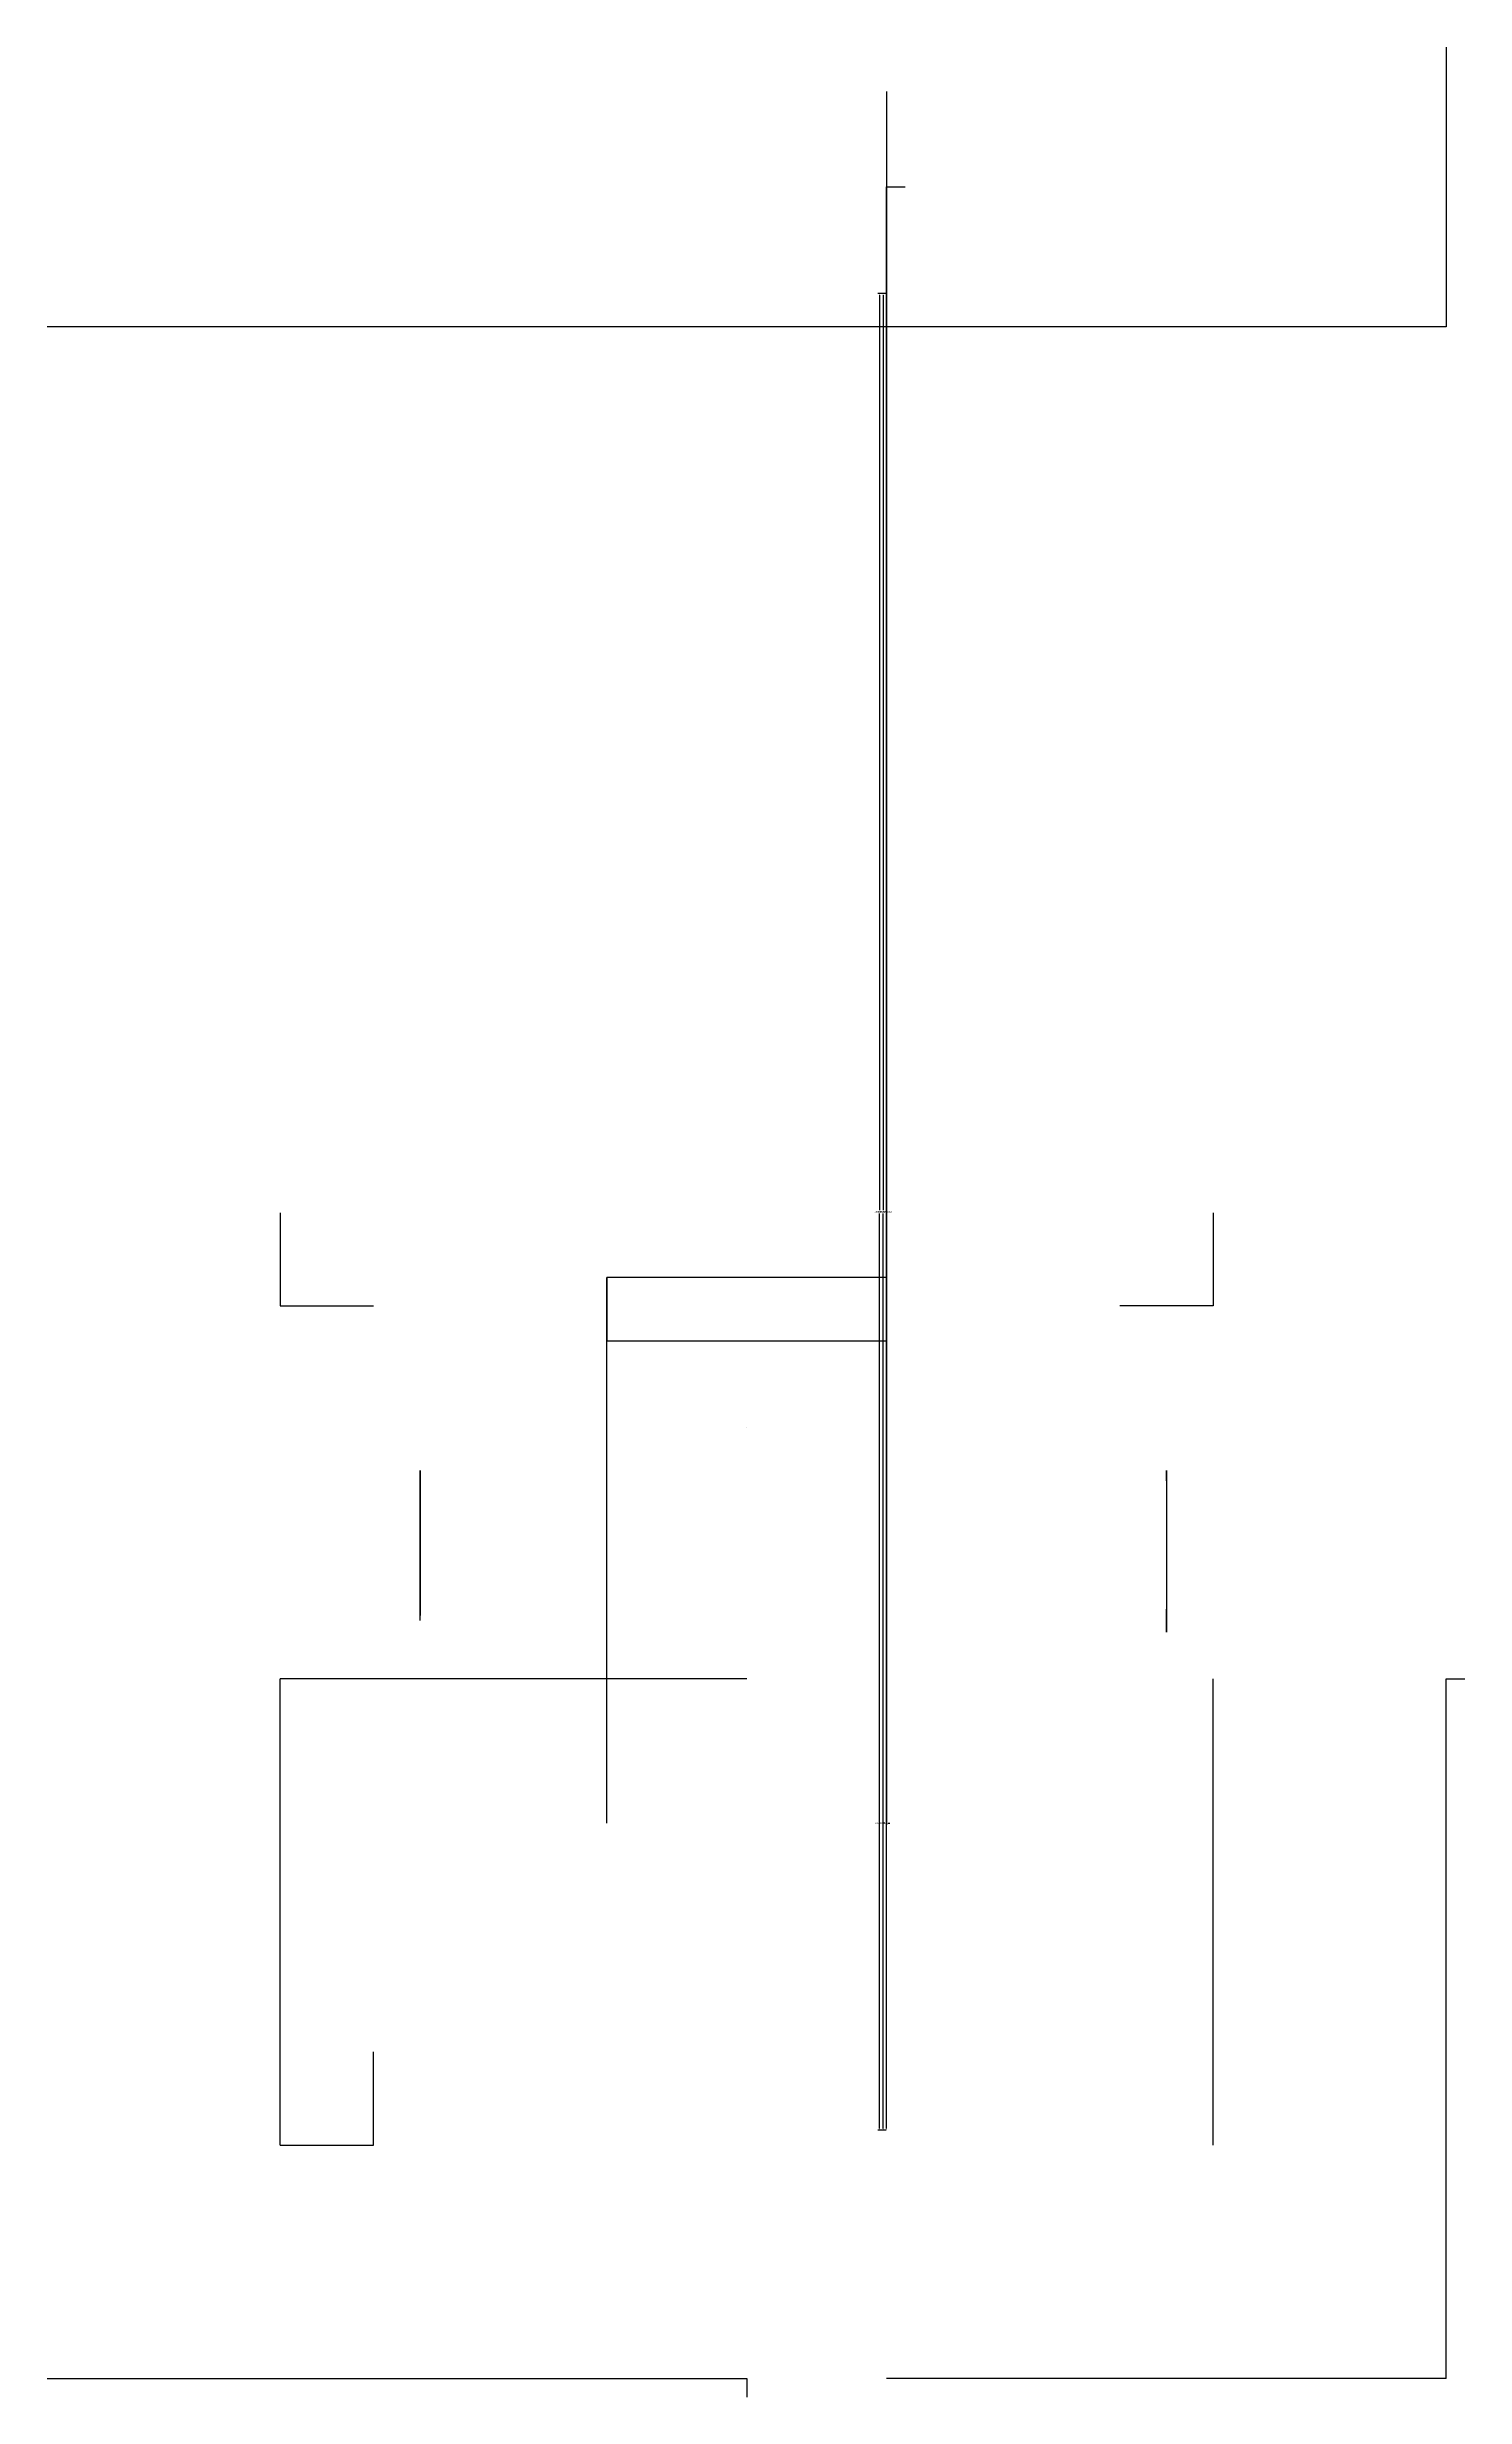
# Model space of a CAD drawing. Header units: inches. Extents: x 308 to 987, y 314 to 1103.
# Drawn here: x 307.7 to 459.7, y 314.2 to 566.2 of the extents above; entities that cross this region are included whole.
import ezdxf

# ---------------------------------------------------------------- set-up
doc = ezdxf.new("R2010")
doc.units = ezdxf.units.IN
doc.header["$MEASUREMENT"] = 0
doc.styles.get("Standard").update_dxf_attribs({"font": 'arial.ttf'})
doc.dimstyles.get("Standard").update_dxf_attribs({"dimtxt": 0.18, "dimasz": 0.18, "dimexe": 0.18, "dimexo": 0.0625, "dimgap": 0.09, "dimtad": 0, "dimtih": 1, "dimtoh": 1, "dimdec": 4, "dimzin": 0, "dimdsep": 46, "dimtxsty": 'Standard', "dimcen": 0.09, "dimadec": 0, "dimazin": 0, "dimtfac": 1, "dimtdec": 4, "dimtofl": 0, "dimtmove": 0, "dimatfit": 3, "dimfxl": 1, "dimtolj": 1, "dimtzin": 0, "dimarcsym": 0})

# ---------------------------------------------------------------- blocks, each defined once
blk = doc.blocks.new('*D1')
at = {"color": 0, "lineweight": -2, "transparency": 16777216}
for p, q in [((397.71, 540.89), (397.71, 375.54)), ((397.53, 375.72), (397.35, 375.72)), ((397.71, 375.78), (397.71, 375.9)), ((397.89, 375.72), (398.07, 375.72))]:
    blk.add_line(p, q, dxfattribs=at)
at = {"color": 0, "transparency": 16777216}
for points in [[(397.53, 375.75), (397.53, 375.69), (397.71, 375.72)], [(397.89, 375.75), (397.89, 375.69), (397.71, 375.72)]]:
    blk.add_solid(points, dxfattribs=at)
at = {"layer": 'Defpoints', "color": 0, "transparency": 16777216}
for p in [(397.71, 540.95, 34.03), (397.71, 375.72, 188.06), (397.71, 375.72)]:
    blk.add_point(p, dxfattribs=at)
at = {"color": 0, "transparency": 16777216, "insert": (396.89, 375.72), "char_height": 0.18, "attachment_point": 5}
blk.add_mtext('\\A1;0.0000', dxfattribs=at)
blk = doc.blocks.new('*D2')
at = {"color": 0, "lineweight": -2, "transparency": 16777216}
for p, q in [((397.65, 539.73), (396.77, 539.73)), ((396.95, 539.55), (396.95, 441.45)), ((396.95, 342.98), (396.95, 441.09)), ((397.65, 342.8), (396.77, 342.8))]:
    blk.add_line(p, q, dxfattribs=at)
at = {"color": 0, "transparency": 16777216}
for points in [[(396.92, 539.55), (396.98, 539.55), (396.95, 539.73)], [(396.92, 342.98), (396.98, 342.98), (396.95, 342.8)]]:
    blk.add_solid(points, dxfattribs=at)
at = {"layer": 'Defpoints', "color": 0, "transparency": 16777216}
for p in [(396.95, 539.73), (397.71, 539.73, 35.16), (397.71, 342.8, 218.74)]:
    blk.add_point(p, dxfattribs=at)
at = {"color": 0, "transparency": 16777216, "insert": (396.95, 441.27), "char_height": 0.18, "attachment_point": 5}
blk.add_mtext('\\A1;196.9250', dxfattribs=at)
blk = doc.blocks.new('*D3')
at = {"color": 0, "lineweight": -2, "transparency": 16777216}
for p, q in [((397.65, 539.73), (397.15, 539.73)), ((397.33, 539.55), (397.33, 441.45)), ((397.33, 342.98), (397.33, 441.09)), ((397.65, 342.8), (397.15, 342.8))]:
    blk.add_line(p, q, dxfattribs=at)
at = {"color": 0, "transparency": 16777216}
for points in [[(397.3, 539.55), (397.36, 539.55), (397.33, 539.73)], [(397.3, 342.98), (397.36, 342.98), (397.33, 342.8)]]:
    blk.add_solid(points, dxfattribs=at)
at = {"layer": 'Defpoints', "color": 0, "transparency": 16777216}
for p in [(397.33, 539.73), (397.71, 539.73, 35.16), (397.71, 342.8, 218.74)]:
    blk.add_point(p, dxfattribs=at)
at = {"color": 0, "transparency": 16777216, "insert": (397.33, 441.27), "char_height": 0.18, "attachment_point": 5}
blk.add_mtext('\\A1;196.9250', dxfattribs=at)
blk = doc.blocks.new('*D5')
at = {"color": 0, "lineweight": -2, "transparency": 16777216}
for p, q in [((397.65, 539.73), (397.53, 539.73)), ((397.71, 539.55), (397.71, 441.45)), ((397.71, 342.98), (397.71, 441.09)), ((397.65, 342.8), (397.53, 342.8))]:
    blk.add_line(p, q, dxfattribs=at)
at = {"color": 0, "transparency": 16777216}
for points in [[(397.68, 539.55), (397.74, 539.55), (397.71, 539.73)], [(397.68, 342.98), (397.74, 342.98), (397.71, 342.8)]]:
    blk.add_solid(points, dxfattribs=at)
at = {"layer": 'Defpoints', "color": 0, "transparency": 16777216}
for p in [(397.71, 539.73, 35.16), (397.71, 539.73), (397.71, 342.8, 218.74)]:
    blk.add_point(p, dxfattribs=at)
at = {"color": 0, "transparency": 16777216, "insert": (397.71, 441.27), "char_height": 0.18, "attachment_point": 5}
blk.add_mtext('\\A1;196.9250', dxfattribs=at)
blk = doc.blocks.new('*D7')
at = {"color": 0, "lineweight": -2, "transparency": 16777216}
for p, q in [((397.65, 539.73), (397.53, 539.73)), ((397.71, 539.55), (397.71, 441.45)), ((397.71, 342.98), (397.71, 441.09)), ((397.65, 342.8), (397.53, 342.8))]:
    blk.add_line(p, q, dxfattribs=at)
at = {"color": 0, "transparency": 16777216}
for points in [[(397.68, 539.55), (397.74, 539.55), (397.71, 539.73)], [(397.68, 342.98), (397.74, 342.98), (397.71, 342.8)]]:
    blk.add_solid(points, dxfattribs=at)
at = {"layer": 'Defpoints', "color": 0, "transparency": 16777216}
for p in [(397.71, 539.73, 35.16), (397.71, 539.73), (397.71, 342.8, 218.74)]:
    blk.add_point(p, dxfattribs=at)
at = {"color": 0, "transparency": 16777216, "insert": (397.71, 441.27), "char_height": 0.18, "attachment_point": 5}
blk.add_mtext('\\A1;196.9250', dxfattribs=at)

msp = doc.modelspace()

# ---------------------------------------------------------------- linework, layer by layer
for p, q in [((457.71257, 566.17716, 30), (457.71257, 546.17716, 30)), ((457.71257, 566.17716, 30), (457.71257, 536.17716, 30)), ((397.71257, 536.17716, 30), (397.71257, 551.17716, 30)), ((397.71257, 551.17716, 45), (399.71257, 551.17716, 45)), ((367.71257, 536.17716, 30), (307.71257, 536.17716, 30)), ((397.71257, 536.17716, 30), (367.71257, 536.17716, 30)), ((457.71257, 536.17716, 30), (397.71257, 536.17716, 30)), ((332.71257, 441.17716, 32.5), (332.71257, 431.17716, 32.5)), ((432.71257, 441.17716, 32.5), (432.71257, 431.17716, 32.5)), ((397.71257, 434.23783, 133.50565), (367.71257, 434.23783, 133.50565)), ((397.71257, 427.41903, 126.19101), (397.71257, 434.23783, 133.50565)), ((332.71257, 431.17716, 32.5), (342.71257, 431.17716, 32.5)), ((432.71257, 431.17716, 32.5), (422.71257, 431.17716, 32.5)), ((367.71257, 427.41903, 126.19101), (397.71257, 427.41903, 126.19101)), ((382.71257, 418.12107, 189.54358), (382.71257, 418.12107, 179.54358)), ((397.71257, 396.17716, 210), (397.71257, 418.12107, 189.54358)), ((347.71257, 397.42716, 37.5), (347.71257, 413.52813, 45.25548)), ((427.71257, 397.42716, 37.5), (427.71257, 397.42716, 38.75)), ((332.71257, 341.17716, 37.5), (332.71257, 391.17716, 37.5)), ((382.71257, 391.17716, 30), (332.71257, 391.17716, 32.5)), ((382.71257, 391.17716, 30), (382.71257, 391.17716, 35)), ((432.71257, 341.17716, 37.5), (432.71257, 391.17716, 37.5)), ((457.71257, 316.17716), (457.71257, 391.17716)), ((457.71257, 391.17716), (457.71257, 391.17716, 15)), ((342.71257, 341.17716, 32.5), (342.71257, 351.17716, 32.5)), ((332.71257, 341.17716, 32.5), (342.71257, 341.17716, 32.5)), ((307.71257, 316.17716, 30), (382.71257, 316.17716, 30)), ((307.71257, 316.17716), (382.71257, 316.17716)), ((382.71257, 316.17716), (382.71257, 316.17716, 15)), ((382.71257, 316.17716, 15), (382.71257, 314.17716, 15)), ((457.71257, 316.17716, 30), (397.71257, 316.17716, 30))]:
    msp.add_line(p, q)
at = {"extrusion": (1, 0, 0)}
for p, q in [((367.71257, 375.72075, 188.05609), (367.71257, 434.23783, 133.50565)), ((367.71257, 434.23783, 133.50565), (367.71257, 427.41903, 126.19101)), ((347.71257, 413.52813, 45.25548), (347.71257, 397.97765, 37.62774)), ((427.71257, 412.42716, 47.5), (427.71257, 413.52813, 45.25548)), ((427.71257, 413.52813, 45.25548), (427.71257, 397.97765, 37.62774)), ((427.71257, 412.42716, 47.5), (427.71257, 396.87668, 39.87226))]:
    msp.add_line(p, q, dxfattribs=at)
at = {"extrusion": (1, 2.22045e-16, 0)}
msp.add_line((457.71257, 391.17716, 15), (459.71257, 391.17716, 15), dxfattribs=at)
at = {"extrusion": (-4.93038e-32, -1, 0)}
msp.add_line((432.71257, 341.17716, 37.5), (432.71257, 351.17716, 37.5), dxfattribs=at)
msp.add_polyline3d([(397.71257, 561.40537, 55.97195), (397.71257, 396.17716, 210), (397.71257, 375.72075, 188.05609), (397.71257, 540.94896, 34.02805)])
at = {"extrusion": (1, -2.22045e-16, 0)}
msp.add_circle((397.42716, 38.75, 427.71257), 1.25, dxfattribs=at)

# ---------------------------------------------------------------- dimensions: what is measured, and where the dimension line sits
for base, picture, middle in [((396.95257, 539.72985), '*D2', (396.95257, 441.26737)), ((397.33257, 539.72985), '*D3', (397.33257, 441.26737)), ((397.71257, 539.72985), '*D5', (397.71257, 441.26737)), ((397.71257, 539.72985), '*D7', (397.71257, 441.26737))]:
    dim = msp.add_linear_dim(base=base, p1=(397.71257, 342.80489, 218.74072), p2=(397.71257, 539.72985, 35.16451), angle=90, dimstyle='Standard')
    dim.commit()
    dim.dimension.update_dxf_attribs({"geometry": picture, "text_midpoint": middle})
dim = msp.add_linear_dim(base=(397.7125699799, 375.7207481863), p1=(397.7125699799, 375.7207481863, 188.0560936425), p2=(397.7125699799, 540.9489564089, 34.0280468213), dimstyle='Standard')
dim.commit()
dim.dimension.update_dxf_attribs({"geometry": '*D1', "text_midpoint": (396.8892480153, 375.7207481863)})

doc.saveas('drawing.dxf')
